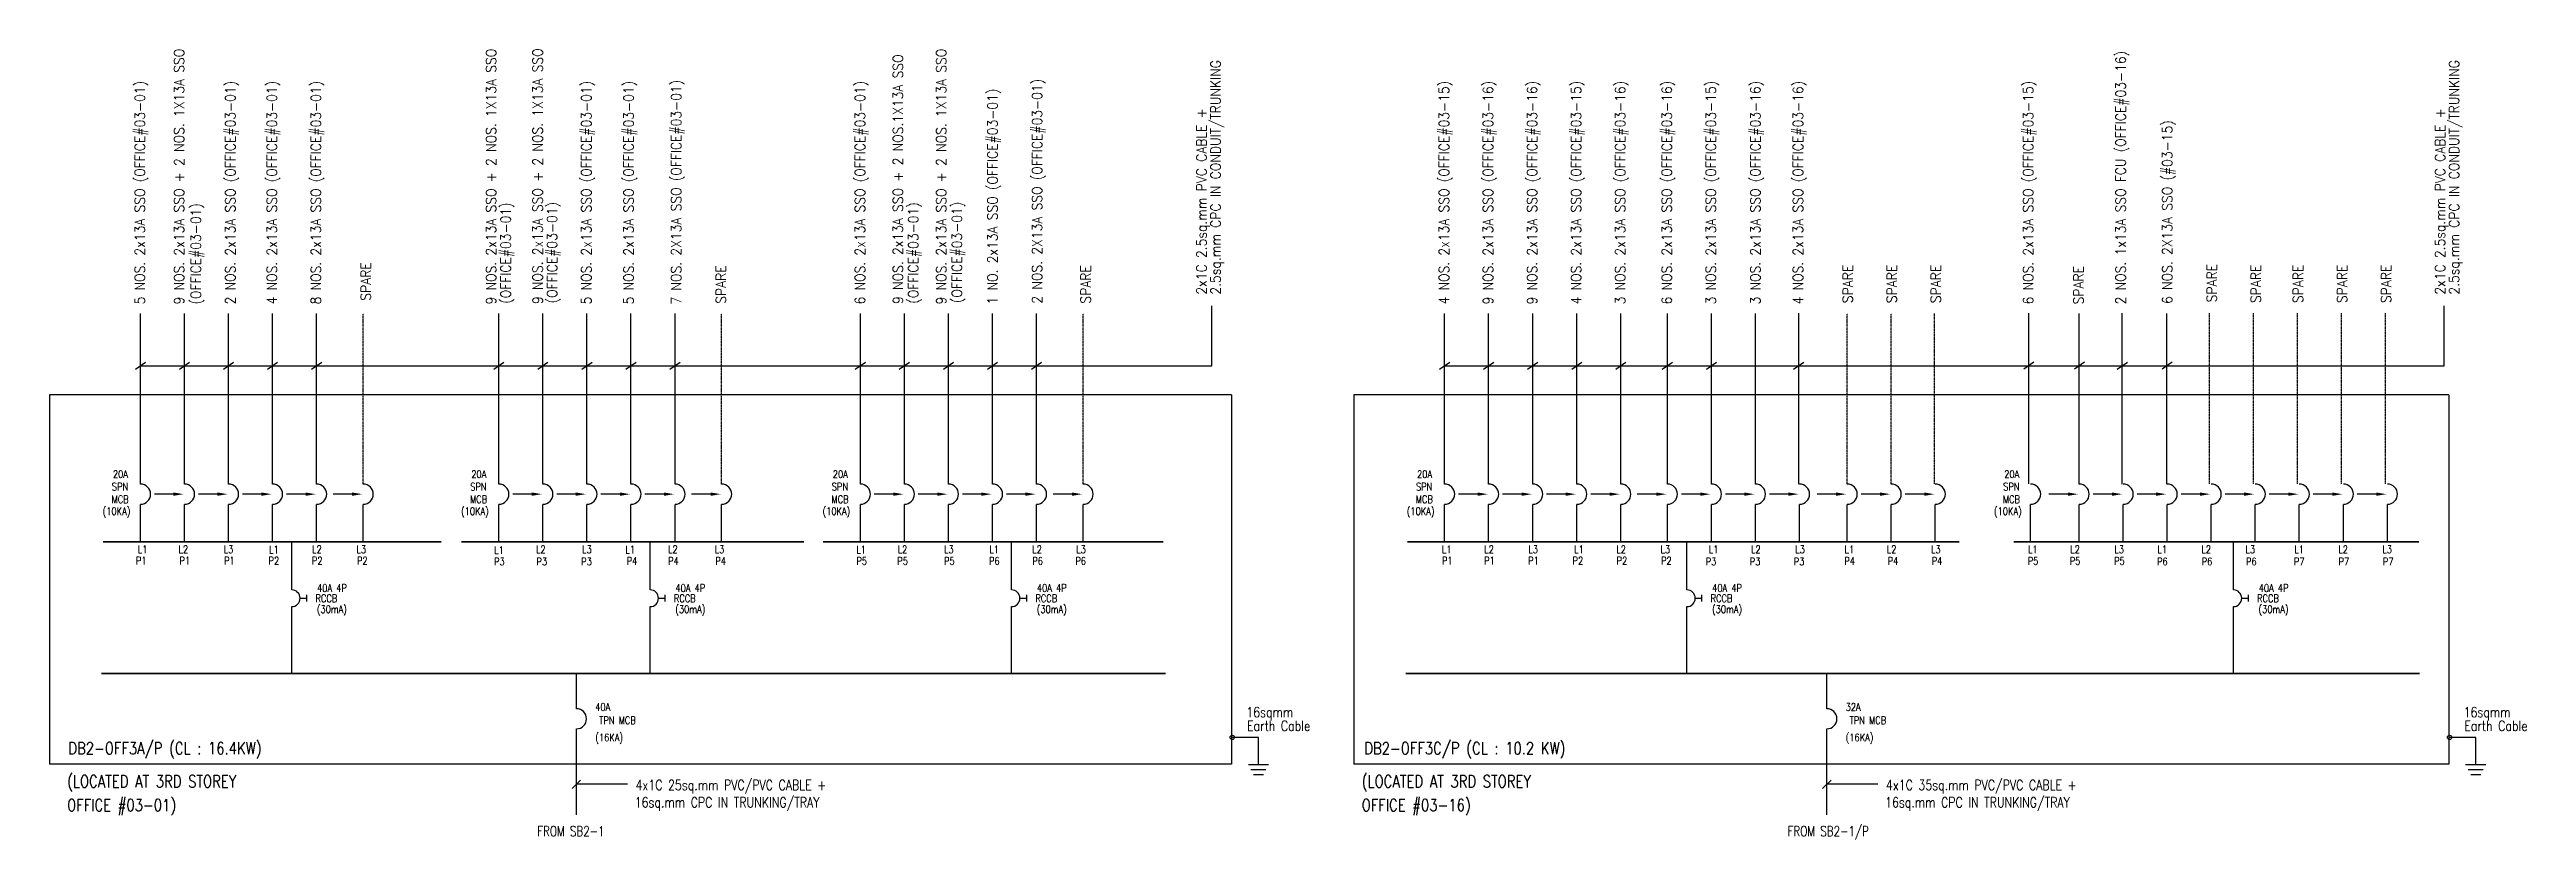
# Model space of a CAD drawing. Header units: millimetres. Extents: x 1219726 to 1461601, y 256790 to 556099.
# Drawn here: x 1255593 to 1329357, y 367315 to 390867 of the extents above; entities that cross this region are included whole.
import ezdxf
from ezdxf.enums import TextEntityAlignment as Align

# ---------------------------------------------------------------- set-up
doc = ezdxf.new("R2010")
doc.units = ezdxf.units.MM
doc.header["$LTSCALE"] = 0.01
doc.linetypes.add('DASHED', pattern=[19.05, 12.7, -6.35])
doc.linetypes.add('{ -E- }', pattern=[0])
doc.styles.add('100', font='romans.shx', dxfattribs={"width": 0.8, "height": 250})
doc.styles.add('A2', font='SIMPLEX.shx', dxfattribs={"width": 0.95, "height": 190})
doc.styles.add('PwNote', font='Romans.shx', dxfattribs={"width": 0.75, "bigfont": 'Special.shx'})
doc.styles.add('ROMANS', font='romans', dxfattribs={"width": 0.75})

msp = doc.modelspace()

# ---------------------------------------------------------------- texts
for s, height, rotation, style, width, p in [('9 NOS. 2x13A SSO + 2 NOS. 1X13A SSO', 300, 90, 'A2', 0.9, (1259601, 383265)), ('9 NOS. 2x13A SSO + 2 NOS. 1X13A SSO ', 300, 90, 'A2', 0.9, (1268892, 383265)), ('9 NOS. 2x13A SSO + 2 NOS. 1X13A SSO', 300, 90, 'A2', 0.9, (1270279, 383276)), ('9 NOS. 2x13A SSO + 2 NOS.1X13A SSO', 300, 90, 'A2', 0.9, (1281009, 383281)), ('9 NOS. 2x13A SSO + 2 NOS. 1X13A SSO', 300, 90, 'A2', 0.9, (1282298, 383265)), ('2.5sq.mm CPC IN CONDUIT/TRUNKING', 300, 90, 'A2', 0.9, (1290469, 383560)), ('2 NOS. 1x13A SSO FCU (OFFICE#03-16) ', 300, 90, 'A2', 0.9, (1317422, 383267)), ('2.5sq.mm CPC IN CONDUIT/TRUNKING', 300, 90, 'A2', 0.9, (1327352, 383560)), ('5 NOS. 2x13A SSO (OFFICE#03-01) ', 300, 90, 'A2', 0.9, (1258432, 383265)), ('2 NOS. 2x13A SSO (OFFICE#03-01) ', 300, 90, 'A2', 0.9, (1261128, 383265)), ('4 NOS. 2x13A SSO (OFFICE#03-01) ', 300, 90, 'A2', 0.9, (1262364, 383265)), ('8 NOS. 2x13A SSO (OFFICE#03-01) ', 300, 90, 'A2', 0.9, (1263675, 383265)), ('5 NOS. 2x13A SSO (OFFICE#03-01) ', 300, 90, 'A2', 0.9, (1271728, 383265)), ('5 NOS. 2x13A SSO (OFFICE#03-01) ', 300, 90, 'A2', 0.9, (1272988, 383265)), ('7 NOS. 2X13A SSO (OFFICE#03-01)', 300, 90, 'A2', 0.9, (1274403, 383262)), ('6 NOS. 2x13A SSO (OFFICE#03-01) ', 300, 90, 'A2', 0.9, (1279879, 383265)), ('1 NO. 2x13A SSO (OFFICE#03-01) ', 300, 90, 'A2', 0.9, (1283825, 383265)), ('2 NOS. 2X13A SSO (OFFICE#03-01)', 300, 90, 'A2', 0.9, (1285152, 383291)), ('4 NOS. 2x13A SSO (OFFICE#03-15) ', 300, 90, 'A2', 0.9, (1297270, 383265)), ('9 NOS. 2x13A SSO (OFFICE#03-16) ', 300, 90, 'A2', 0.9, (1298582, 383265)), ('9 NOS. 2x13A SSO (OFFICE#03-16) ', 300, 90, 'A2', 0.9, (1299893, 383265)), ('4 NOS. 2x13A SSO (OFFICE#03-15) ', 300, 90, 'A2', 0.9, (1301205, 383265)), ('3 NOS. 2x13A SSO (OFFICE#03-16) ', 300, 90, 'A2', 0.9, (1302516, 383265)), ('6 NOS. 2x13A SSO (OFFICE#03-16) ', 300, 90, 'A2', 0.9, (1303904, 383265)), ('3 NOS. 2x13A SSO (OFFICE#03-15) ', 300, 90, 'A2', 0.9, (1305216, 383265)), ('3 NOS. 2x13A SSO (OFFICE#03-16) ', 300, 90, 'A2', 0.9, (1306544, 383265)), ('4 NOS. 2x13A SSO (OFFICE#03-16) ', 300, 90, 'A2', 0.9, (1307814, 383265)), ('6 NOS. 2x13A SSO (OFFICE#03-15) ', 300, 90, 'A2', 0.9, (1314668, 383265)), ('2x1C 2.5sq.mm PVC CABLE +', 300, 90, 'A2', 0.9, (1290050, 383560)), ('2x1C 2.5sq.mm PVC CABLE +', 300, 90, 'A2', 0.9, (1326934, 383560)), ('6 NOS. 2X13A SSO (#03-15)', 300, 90, 'A2', 0.9, (1318810, 383282)), ('(OFFICE#03-01) ', 300, 90, 'A2', 0.9, (1260100, 383265)), ('(OFFICE#03-01) ', 300, 90, 'A2', 0.9, (1269327, 383286)), ('(OFFICE#03-01) ', 300, 90, 'A2', 0.9, (1270709, 383299)), ('(OFFICE#03-01)', 300, 90, 'A2', 0.9, (1281465, 383291)), ('(OFFICE#03-01)', 300, 90, 'A2', 0.9, (1282765, 383308)), ('SPARE', 300, 90, 'A2', 0.9, (1265160, 383378)), ('SPARE', 300, 90, 'A2', 0.9, (1275738, 383286)), ('SPARE', 300, 90, 'A2', 0.9, (1286599, 383291)), ('SPARE', 300, 90, 'A2', 0.9, (1309294, 383304)), ('SPARE', 300, 90, 'A2', 0.9, (1310605, 383304)), ('SPARE', 300, 90, 'A2', 0.9, (1311917, 383304)), ('SPARE', 300, 90, 'A2', 0.9, (1316165, 383265)), ('SPARE', 300, 90, 'A2', 0.9, (1320134, 383327)), ('SPARE', 300, 90, 'A2', 0.9, (1321446, 383306)), ('SPARE', 300, 90, 'A2', 0.9, (1322704, 383306)), ('SPARE', 300, 90, 'A2', 0.9, (1324015, 383306)), ('SPARE', 300, 90, 'A2', 0.9, (1325327, 383306)), ('(10KA)', 225, 360, '100', 0.8, (1257175, 376989)), ('(10KA)', 225, 360, '100', 0.8, (1267848, 376989)), ('(10KA)', 225, 360, '100', 0.8, (1278613, 376989)), ('(10KA)', 225, 360, '100', 0.8, (1296013, 376989)), ('(10KA)', 225, 360, '100', 0.8, (1313500, 376989)), ('4x1C 25sq.mm PVC/PVC CABLE +', 300, 360, 'PwNote', 0.8, (1273045, 368790)), ('4x1C 35sq.mm PVC/PVC CABLE +', 300, 360, 'PwNote', 0.8, (1310282, 368790)), ('16sq.mm CPC IN TRUNKING/TRAY', 300, 360, 'PwNote', 0.8, (1273019, 368274)), ('16sq.mm CPC IN TRUNKING/TRAY', 300, 360, 'PwNote', 0.8, (1310256, 368274))]:
    msp.add_text(s, height=height, rotation=rotation, dxfattribs=dict(style=style, width=width)).set_placement(p)
for s, height, style, width, p in [('SPN', 225, '100', 0.8, (1257449, 377721)), ('20A', 225, '100', 0.8, (1257481, 378096)), ('SPN', 225, '100', 0.8, (1268122, 377721)), ('20A', 225, '100', 0.8, (1268154, 378096)), ('SPN', 225, '100', 0.8, (1278887, 377721)), ('20A', 225, '100', 0.8, (1278919, 378096)), ('SPN', 225, '100', 0.8, (1296287, 377721)), ('20A', 225, '100', 0.8, (1296319, 378096)), ('SPN', 225, '100', 0.8, (1313774, 377721)), ('20A', 225, '100', 0.8, (1313806, 378096)), ('MCB', 225, '100', 0.8, (1257440, 377346)), ('MCB', 225, '100', 0.8, (1268114, 377346)), ('MCB', 225, '100', 0.8, (1278879, 377346)), ('MCB', 225, '100', 0.8, (1296279, 377346)), ('MCB', 225, '100', 0.8, (1313765, 377346)), ('P1', 225, '100', 0.8, (1258166, 375516)), ('L1', 225, '100', 0.8, (1258222, 375852)), ('L2', 225, '100', 0.8, (1259435, 375852)), ('P1', 225, '100', 0.8, (1259463, 375516)), ('L3', 225, '100', 0.8, (1260780, 375852)), ('P1', 225, '100', 0.8, (1260789, 375516)), ('P2', 225, '100', 0.8, (1262116, 375516)), ('L1', 225, '100', 0.8, (1262134, 375844)), ('P2', 225, '100', 0.8, (1263406, 375516)), ('L2', 225, '100', 0.8, (1263414, 375852)), ('L3', 225, '100', 0.8, (1264733, 375852)), ('P2', 225, '100', 0.8, (1264749, 375516)), ('P3', 225, '100', 0.8, (1268830, 375491)), ('L1', 225, '100', 0.8, (1268836, 375828)), ('L2', 225, '100', 0.8, (1270080, 375852)), ('P3', 225, '100', 0.8, (1270095, 375491)), ('P3', 225, '100', 0.8, (1271427, 375491)), ('L3', 225, '100', 0.8, (1271454, 375852)), ('L1', 225, '100', 0.8, (1272743, 375844)), ('P4', 225, '100', 0.8, (1272779, 375508)), ('L2', 225, '100', 0.8, (1274015, 375852)), ('P4', 225, '100', 0.8, (1274016, 375508)), ('L3', 225, '100', 0.8, (1275403, 375852)), ('P4', 225, '100', 0.8, (1275420, 375508)), ('L1', 225, '100', 0.8, (1279620, 375844)), ('P5', 225, '100', 0.8, (1279622, 375508)), ('P5', 225, '100', 0.8, (1280839, 375508)), ('L2', 225, '100', 0.8, (1280850, 375852)), ('P5', 225, '100', 0.8, (1282230, 375508)), ('L3', 225, '100', 0.8, (1282233, 375852)), ('P6', 225, '100', 0.8, (1283570, 375508)), ('L1', 225, '100', 0.8, (1283580, 375852)), ('L2', 225, '100', 0.8, (1284858, 375852)), ('P6', 225, '100', 0.8, (1284861, 375508)), ('P6', 225, '100', 0.8, (1286142, 375508)), ('L3', 225, '100', 0.8, (1286168, 375852)), ('L1', 225, '100', 0.8, (1297060, 375852)), ('P1', 225, '100', 0.8, (1297061, 375516)), ('P1', 225, '100', 0.8, (1298316, 375516)), ('L2', 225, '100', 0.8, (1298319, 375852)), ('P1', 225, '100', 0.8, (1299627, 375516)), ('L3', 225, '100', 0.8, (1299634, 375852)), ('P2', 225, '100', 0.8, (1300950, 375516)), ('L1', 225, '100', 0.8, (1300995, 375852)), ('L2', 225, '100', 0.8, (1302254, 375852)), ('P2', 225, '100', 0.8, (1302261, 375516)), ('L3', 225, '100', 0.8, (1303569, 375852)), ('P2', 225, '100', 0.8, (1303584, 375516)), ('P3', 225, '100', 0.8, (1304915, 375491)), ('L1', 225, '100', 0.8, (1305006, 375852)), ('P3', 225, '100', 0.8, (1306227, 375491)), ('L2', 225, '100', 0.8, (1306265, 375852)), ('P3', 225, '100', 0.8, (1307538, 375491)), ('L3', 225, '100', 0.8, (1307580, 375852)), ('P4', 225, '100', 0.8, (1309043, 375508)), ('L1', 225, '100', 0.8, (1309050, 375852)), ('L2', 225, '100', 0.8, (1310309, 375852)), ('P4', 225, '100', 0.8, (1310333, 375508)), ('L3', 225, '100', 0.8, (1311624, 375852)), ('P4', 225, '100', 0.8, (1311647, 375508)), ('P5', 225, '100', 0.8, (1314505, 375508)), ('L1', 225, '100', 0.8, (1314512, 375852)), ('P5', 225, '100', 0.8, (1315755, 375508)), ('L2', 225, '100', 0.8, (1315771, 375852)), ('P5', 225, '100', 0.8, (1317075, 375508)), ('L3', 225, '100', 0.8, (1317086, 375852)), ('P6', 225, '100', 0.8, (1318356, 375491)), ('L1', 225, '100', 0.8, (1318367, 375852)), ('L2', 225, '100', 0.8, (1319678, 375852)), ('P6', 225, '100', 0.8, (1319686, 375491)), ('L3', 225, '100', 0.8, (1320990, 375852)), ('P6', 225, '100', 0.8, (1321004, 375491)), ('P7', 225, '100', 0.8, (1322433, 375491)), ('L1', 225, '100', 0.8, (1322444, 375852)), ('L2', 225, '100', 0.8, (1323755, 375852)), ('P7', 225, '100', 0.8, (1323763, 375491)), ('L3', 225, '100', 0.8, (1325067, 375852)), ('P7', 225, '100', 0.8, (1325081, 375491)), ('FROM SB2-1', 300, 'PwNote', 0.75, (1270116, 367415)), ('FROM SB2-1/P', 300, 'PwNote', 0.75, (1307353, 367415))]:
    msp.add_text(s, height=height, dxfattribs=dict(style=style, width=width)).set_placement(p)
at = {"width": 0.8}
for s, height, style, p in [('40A 4P ', 225, '100', (1264065, 374813)), ('40A 4P ', 225, '100', (1274738, 374813)), ('40A 4P ', 225, '100', (1285503, 374813)), ('40A 4P ', 225, '100', (1305613, 374813)), ('40A 4P ', 225, '100', (1321888, 374813)), ('RCCB', 225, '100', (1263837, 374505)), ('(30mA)', 225, '100', (1264002, 374164)), ('RCCB', 225, '100', (1274510, 374505)), ('(30mA)', 225, '100', (1274676, 374164)), ('RCCB', 225, '100', (1285275, 374505)), ('(30mA)', 225, '100', (1285441, 374164)), ('RCCB', 225, '100', (1305385, 374505)), ('(30mA)', 225, '100', (1305551, 374164)), ('RCCB', 225, '100', (1321660, 374505)), ('(30mA)', 225, '100', (1321825, 374164)), ('40A ', 225, '100', (1272130, 371265)), ('16sqmm ', 300, 'ROMANS', (1292015, 371063)), ('32A ', 225, '100', (1309367, 371265)), ('16sqmm ', 300, 'ROMANS', (1328267, 371063)), ('(16KA)', 225, '100', (1272259, 370342)), ('TPN MCB', 225, '100', (1272507, 370870)), ('Earth Cable', 300, 'ROMANS', (1292195, 370705)), ('(16KA)', 225, '100', (1309496, 370342)), ('TPN MCB', 225, '100', (1309744, 370870)), ('Earth Cable', 300, 'ROMANS', (1328447, 370705))]:
    msp.add_text(s, height=height, dxfattribs=dict(at, style=style)).set_placement(p, align=Align.MIDDLE)
at = {"ltscale": 1.5, "style": 'PwNote', "width": 0.8}
for s, p in [('DB2-OFF3A/P (CL : 16.4KW)', (1256152, 369855)), ('DB2-OFF3C/P (CL : 10.2 KW)', (1294747, 369855)), ('(LOCATED AT 3RD STOREY', (1256116, 368870)), ('(LOCATED AT 3RD STOREY', (1294670, 368870)), ('OFFICE #03-01)', (1256116, 368161)), ('OFFICE #03-16)', (1294670, 368161))]:
    msp.add_text(s, height=360, dxfattribs=at).set_placement(p)

# ---------------------------------------------------------------- linework, layer by layer
at = {"linetype": '{ -E- }'}
for p, q in [((1258301, 377911), (1258301, 383001)), ((1259612, 377911), (1259612, 383001)), ((1260924, 377911), (1260924, 383001)), ((1262235, 377911), (1262235, 383001)), ((1263547, 377911), (1263547, 383001)), ((1268974, 377911), (1268974, 383001)), ((1270285, 377911), (1270285, 383001)), ((1271597, 377911), (1271597, 383001)), ((1272909, 377911), (1272909, 383001)), ((1274220, 377911), (1274220, 383001)), ((1279739, 377911), (1279739, 383001)), ((1281050, 377911), (1281050, 383001)), ((1282362, 377911), (1282362, 383001)), ((1283674, 377911), (1283674, 383001)), ((1284985, 377911), (1284985, 383001)), ((1297139, 377911), (1297139, 383001)), ((1298450, 377911), (1298450, 383001)), ((1299762, 377911), (1299762, 383001)), ((1301074, 377911), (1301074, 383001)), ((1302385, 377911), (1302385, 383001)), ((1303773, 377911), (1303773, 383001)), ((1305085, 377911), (1305085, 383001)), ((1306396, 377911), (1306396, 383001)), ((1307683, 377912), (1307683, 383002)), ((1314537, 377914), (1314537, 383003)), ((1316034, 377911), (1316034, 383001)), ((1317321, 377912), (1317321, 383002)), ((1318645, 377912), (1318645, 383001)), ((1271284, 371215), (1271284, 372262)), ((1308521, 371215), (1308521, 372262)), ((1271284, 368056), (1271284, 370615)), ((1291594, 370360), (1290815, 370360)), ((1308521, 368056), (1308521, 370615)), ((1327846, 370360), (1327067, 370360))]:
    msp.add_line(p, q, dxfattribs=at)
at = {"linetype": 'DASHED', "ltscale": 10}
for p, q in [((1264935, 377911), (1264935, 383001)), ((1275608, 377911), (1275608, 383001)), ((1286373, 377911), (1286373, 383001)), ((1309129, 377911), (1309129, 383001)), ((1310440, 377911), (1310440, 383001)), ((1311727, 377912), (1311727, 383002)), ((1319915, 377916), (1319915, 383006)), ((1321227, 377916), (1321227, 383006)), ((1322539, 377916), (1322539, 383006)), ((1323850, 377916), (1323850, 383006)), ((1325162, 377916), (1325162, 383006))]:
    msp.add_line(p, q, dxfattribs=at)
for p, q in [((1258150, 381337), (1258451, 381546)), ((1259461, 381337), (1259763, 381546)), ((1260773, 381337), (1261075, 381546)), ((1262085, 381337), (1262386, 381546)), ((1263396, 381337), (1263698, 381546)), ((1268823, 381337), (1269125, 381546)), ((1270135, 381337), (1270436, 381546)), ((1271446, 381337), (1271748, 381546)), ((1272758, 381337), (1273059, 381546)), ((1274070, 381337), (1274371, 381546)), ((1279588, 381337), (1279890, 381546)), ((1280900, 381337), (1281201, 381546)), ((1282211, 381337), (1282513, 381546)), ((1283523, 381337), (1283824, 381546)), ((1284835, 381337), (1285136, 381546)), ((1296988, 381337), (1297290, 381546)), ((1298300, 381337), (1298601, 381546)), ((1299611, 381337), (1299913, 381546)), ((1300923, 381337), (1301224, 381546)), ((1302235, 381337), (1302536, 381546)), ((1303622, 381337), (1303924, 381546)), ((1304934, 381337), (1305235, 381546)), ((1307532, 381337), (1307834, 381546)), ((1314386, 381345), (1314687, 381554)), ((1315895, 381345), (1316196, 381554)), ((1317170, 381337), (1317472, 381546)), ((1318506, 381345), (1318808, 381554)), ((1258301, 376192), (1258301, 377299)), ((1259281, 377611), (1258716, 377611)), ((1259612, 376192), (1259612, 377299)), ((1260593, 377611), (1260028, 377611)), ((1260924, 376192), (1260924, 377299)), ((1261904, 377611), (1261340, 377611)), ((1262235, 376192), (1262235, 377299)), ((1263216, 377611), (1262651, 377611)), ((1263547, 376192), (1263547, 377299)), ((1264604, 377611), (1264039, 377611)), ((1264935, 376192), (1264935, 377299)), ((1268974, 376192), (1268974, 377299)), ((1269954, 377611), (1269390, 377611)), ((1270285, 376192), (1270285, 377299)), ((1271266, 377611), (1270701, 377611)), ((1271597, 376192), (1271597, 377299)), ((1272578, 377611), (1272013, 377611)), ((1272909, 376192), (1272909, 377299)), ((1273889, 377611), (1273325, 377611)), ((1274220, 376192), (1274220, 377299)), ((1275277, 377611), (1274712, 377611)), ((1275608, 376192), (1275608, 377299)), ((1279739, 376192), (1279739, 377299)), ((1280719, 377611), (1280155, 377611)), ((1281050, 376192), (1281050, 377299)), ((1282031, 377611), (1281466, 377611)), ((1282362, 376192), (1282362, 377299)), ((1283343, 377611), (1282778, 377611)), ((1283674, 376192), (1283674, 377299)), ((1284654, 377611), (1284090, 377611)), ((1284985, 376192), (1284985, 377299)), ((1286042, 377611), (1285477, 377611)), ((1286373, 376192), (1286373, 377299)), ((1297139, 376192), (1297139, 377299)), ((1298119, 377611), (1297555, 377611)), ((1298450, 376192), (1298450, 377299)), ((1299431, 377611), (1298866, 377611)), ((1299762, 376192), (1299762, 377299)), ((1300743, 377611), (1300178, 377611)), ((1301074, 376192), (1301074, 377299)), ((1302054, 377611), (1301490, 377611)), ((1302385, 376192), (1302385, 377299)), ((1303442, 377611), (1302877, 377611)), ((1303773, 376192), (1303773, 377299)), ((1304754, 377611), (1304189, 377611)), ((1305085, 376192), (1305085, 377299)), ((1306065, 377611), (1305500, 377611)), ((1306396, 376192), (1306396, 377299)), ((1307377, 377611), (1306812, 377611)), ((1307708, 376192), (1307708, 377299)), ((1308798, 377611), (1308233, 377611)), ((1309129, 376192), (1309129, 377299)), ((1310109, 377611), (1309545, 377611)), ((1310440, 376192), (1310440, 377299)), ((1311421, 377611), (1310856, 377611)), ((1311752, 376192), (1311752, 377299)), ((1314590, 376192), (1314590, 377299)), ((1315703, 377611), (1315138, 377611)), ((1316034, 376192), (1316034, 377299)), ((1317015, 377611), (1316450, 377611)), ((1317346, 376192), (1317346, 377299)), ((1318326, 377611), (1317762, 377611)), ((1318657, 376192), (1318657, 377299)), ((1319638, 377611), (1319073, 377611)), ((1319969, 376192), (1319969, 377299)), ((1320950, 377611), (1320385, 377611)), ((1321281, 376192), (1321281, 377299)), ((1322261, 377611), (1321697, 377611)), ((1322592, 376192), (1322592, 377299)), ((1323573, 377611), (1323008, 377611)), ((1323904, 376192), (1323904, 377299)), ((1324884, 377611), (1324320, 377611)), ((1325216, 376192), (1325216, 377299)), ((1262805, 374757), (1262805, 376192)), ((1273478, 374757), (1273478, 376192)), ((1284243, 374757), (1284243, 376192)), ((1304353, 374757), (1304353, 376192)), ((1320628, 374757), (1320628, 376192)), ((1262805, 372262), (1262805, 374257)), ((1263055, 374507), (1263255, 374507)), ((1263255, 374407), (1263255, 374607)), ((1273478, 372262), (1273478, 374257)), ((1273728, 374507), (1273928, 374507)), ((1273928, 374407), (1273928, 374607)), ((1284243, 372262), (1284243, 374257)), ((1284493, 374507), (1284693, 374507)), ((1284693, 374407), (1284693, 374607)), ((1304353, 372262), (1304353, 374257)), ((1304603, 374507), (1304803, 374507)), ((1304803, 374407), (1304803, 374607)), ((1320628, 372262), (1320628, 374257)), ((1320878, 374507), (1321078, 374507)), ((1321078, 374407), (1321078, 374607)), ((1291594, 369553), (1291594, 370360)), ((1327846, 369553), (1327846, 370360)), ((1271159, 368838), (1271409, 369088)), ((1272803, 368963), (1271284, 368963)), ((1291294, 369553), (1291894, 369553)), ((1291369, 369403), (1291819, 369403)), ((1291444, 369253), (1291744, 369253)), ((1308396, 368838), (1308646, 369088)), ((1310040, 368963), (1308521, 368963)), ((1327546, 369553), (1328146, 369553)), ((1327621, 369403), (1328071, 369403)), ((1327696, 369253), (1327996, 369253))]:
    msp.add_line(p, q)
at = {"linetype": '{ -E- }', "ltscale": 1.5}
for p, q in [((1290792, 380574), (1255593, 380574)), ((1327044, 380574), (1294431, 380574)), ((1290792, 369560), (1255593, 369560)), ((1327044, 369560), (1294431, 369560))]:
    msp.add_line(p, q, dxfattribs=at)
for points in [[(1258301, 381441), (1290205, 381441), (1290205, 383229)], [(1297139, 381441), (1326907, 381441), (1326907, 383229)], [(1255593, 380574), (1255593, 369560)], [(1290792, 380574), (1290792, 369560)], [(1294431, 380574), (1294431, 369560)], [(1327044, 380574), (1327044, 369560)]]:
    msp.add_lwpolyline(points, dxfattribs=at)
at = {"const_width": 50}
for points in [[(1257187, 376192), (1267261, 376192)], [(1267860, 376192), (1278066, 376192)], [(1278625, 376192), (1288761, 376192)], [(1296025, 376192), (1312467, 376192)], [(1314086, 376192), (1326153, 376192)], [(1257140, 372262), (1288833, 372262)], [(1295978, 372262), (1326173, 372262)]]:
    msp.add_lwpolyline(points, dxfattribs=at)
for centre in [(1290815, 370360), (1327067, 370360)]:
    msp.add_circle(centre, 63.8)
for centre, radius in [((1258301, 377611), 300), ((1259612, 377611), 300), ((1260924, 377611), 300), ((1262235, 377611), 300), ((1263547, 377611), 300), ((1264935, 377611), 300), ((1268974, 377611), 300), ((1270285, 377611), 300), ((1271597, 377611), 300), ((1272909, 377611), 300), ((1274220, 377611), 300), ((1275608, 377611), 300), ((1279739, 377611), 300), ((1281050, 377611), 300), ((1282362, 377611), 300), ((1283674, 377611), 300), ((1284985, 377611), 300), ((1286373, 377611), 300), ((1297139, 377611), 300), ((1298450, 377611), 300), ((1299762, 377611), 300), ((1301074, 377611), 300), ((1302385, 377611), 300), ((1303773, 377611), 300), ((1305085, 377611), 300), ((1306396, 377611), 300), ((1307708, 377611), 300), ((1309129, 377611), 300), ((1310440, 377611), 300), ((1311752, 377611), 300), ((1314590, 377611), 300), ((1316034, 377611), 300), ((1317346, 377611), 300), ((1318657, 377611), 300), ((1319969, 377611), 300), ((1321281, 377611), 300), ((1322592, 377611), 300), ((1323904, 377611), 300), ((1325216, 377611), 300), ((1262805, 374507), 250), ((1273478, 374507), 250), ((1284243, 374507), 250), ((1304353, 374507), 250), ((1320628, 374507), 250), ((1271284, 370915), 300), ((1308521, 370915), 300)]:
    msp.add_arc(centre, radius, 270, 90)
for points in [[(1259281, 377661), (1259581, 377611), (1259281, 377561)], [(1260593, 377661), (1260893, 377611), (1260593, 377561)], [(1261904, 377661), (1262204, 377611), (1261904, 377561)], [(1263216, 377661), (1263516, 377611), (1263216, 377561)], [(1264604, 377661), (1264904, 377611), (1264604, 377561)], [(1269954, 377661), (1270254, 377611), (1269954, 377561)], [(1271266, 377661), (1271566, 377611), (1271266, 377561)], [(1272578, 377661), (1272878, 377611), (1272578, 377561)], [(1273889, 377661), (1274189, 377611), (1273889, 377561)], [(1275277, 377661), (1275577, 377611), (1275277, 377561)], [(1280719, 377661), (1281019, 377611), (1280719, 377561)], [(1282031, 377661), (1282331, 377611), (1282031, 377561)], [(1283343, 377661), (1283643, 377611), (1283343, 377561)], [(1284654, 377661), (1284954, 377611), (1284654, 377561)], [(1286042, 377661), (1286342, 377611), (1286042, 377561)], [(1298119, 377661), (1298419, 377611), (1298119, 377561)], [(1299431, 377661), (1299731, 377611), (1299431, 377561)], [(1300743, 377661), (1301043, 377611), (1300743, 377561)], [(1302054, 377661), (1302354, 377611), (1302054, 377561)], [(1303442, 377661), (1303742, 377611), (1303442, 377561)], [(1304754, 377661), (1305054, 377611), (1304754, 377561)], [(1306065, 377661), (1306365, 377611), (1306065, 377561)], [(1307377, 377661), (1307677, 377611), (1307377, 377561)], [(1308798, 377661), (1309098, 377611), (1308798, 377561)], [(1310109, 377661), (1310409, 377611), (1310109, 377561)], [(1311421, 377661), (1311721, 377611), (1311421, 377561)], [(1315703, 377661), (1316003, 377611), (1315703, 377561)], [(1317015, 377661), (1317315, 377611), (1317015, 377561)], [(1318326, 377661), (1318626, 377611), (1318326, 377561)], [(1319638, 377661), (1319938, 377611), (1319638, 377561)], [(1320950, 377661), (1321250, 377611), (1320950, 377561)], [(1322261, 377661), (1322561, 377611), (1322261, 377561)], [(1323573, 377661), (1323873, 377611), (1323573, 377561)], [(1324884, 377661), (1325184, 377611), (1324884, 377561)]]:
    msp.add_solid(points)

msp.set_redraw_order([(e.dxf.handle, doc.entitydb.next_handle()) for e in msp.query("TEXT MTEXT ATTDEF DIMENSION ARC_DIMENSION")])  # texts and dimensions are drawn at this point

doc.saveas('drawing.dxf')
